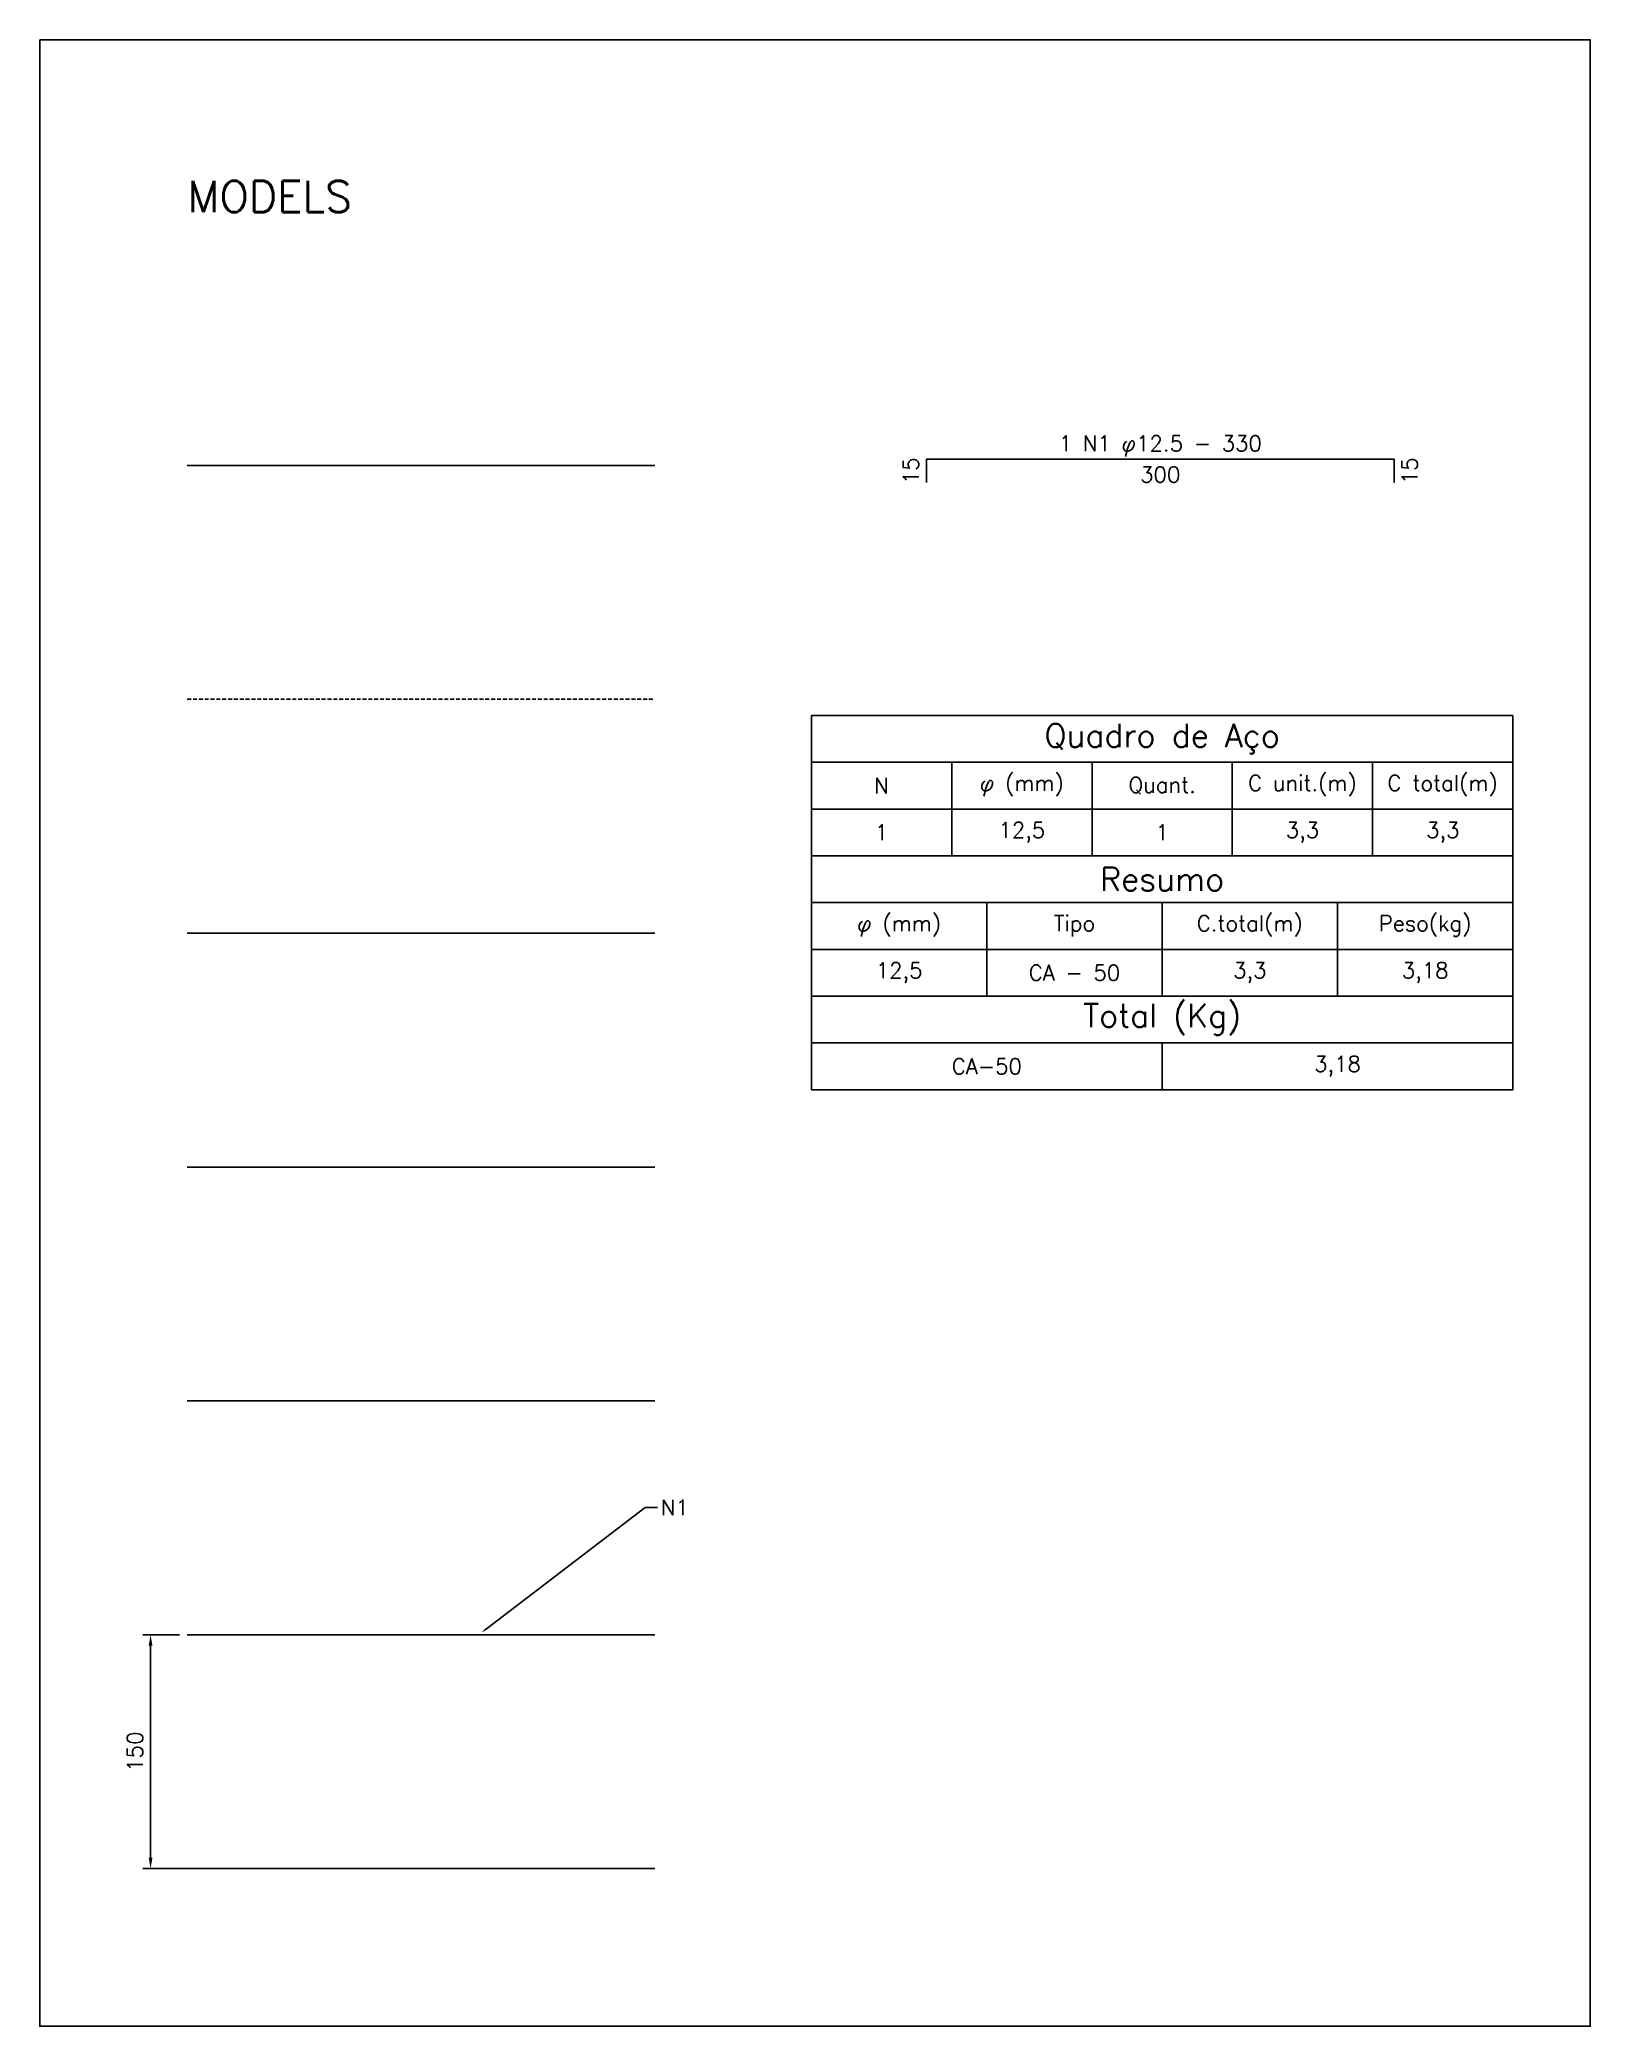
# Model space of a CAD drawing. Header units: inches. Extents: x 204712 to 217368, y 8428740 to 8432917.
# Drawn here: x 205606 to 206601, y 8431643 to 8432917 of the extents above; entities that cross this region are included whole.
import ezdxf
from ezdxf import colors
from ezdxf.entities.mleader import LeaderData, LeaderLine
from ezdxf.enums import TextEntityAlignment as Align
from ezdxf.math import Vec2, Vec3

# ---------------------------------------------------------------- set-up
doc = ezdxf.new("R2010")
doc.units = ezdxf.units.IN
doc.header["$LTSCALE"] = 10
doc.header["$MEASUREMENT"] = 0
doc.linetypes.add('DASHDOT', pattern=[1, 0.5, -0.25, 0, -0.25])
doc.linetypes.add('HIDDEN', pattern=[0.375, 0.25, -0.125])
for name, color, linetype in [('1', 1, 'Continuous'), ('2', 2, 'Continuous'), ('3', 3, 'Continuous'), ('4', 4, 'Continuous'), ('5', 5, 'Continuous'), ('BAR-EIXOS', 80, 'DASHDOT'), ('hidden', 1, 'HIDDEN'), ('Layer8', 8, 'Continuous')]:
    doc.layers.add(name, color=color, linetype=linetype)
doc.styles.add('ROMANS', font='romans')
doc.styles.add('STYLE-ROMANS', font='romans.shx')
doc.dimstyles.new('DIST 1-50', dxfattribs={"dimtxt": 10, "dimasz": 7, "dimexe": 5, "dimexo": 5, "dimgap": 5, "dimtad": 1, "dimdec": 0, "dimzin": 12, "dimdsep": 46, "dimtxsty": 'STYLE-ROMANS', "dimblk2": 'OBLIQUE', "dimcen": 0, "dimdle": 5, "dimclrd": 1, "dimclre": 1, "dimclrt": 3, "dimadec": 1, "dimazin": 0, "dimtfac": 1, "dimtdec": 0, "dimtix": 1, "dimtmove": 1, "dimatfit": 3, "dimldrblk": 'OPEN30', "dimfxl": 0, "dimtolj": 1, "dimtzin": 0, "dimarcsym": 0})
doc.dimstyles.new('FERRO 1-50', dxfattribs={"dimtxt": 10, "dimasz": 5, "dimexe": 5, "dimexo": 5, "dimgap": 5, "dimtad": 1, "dimdec": 0, "dimzin": 12, "dimdsep": 46, "dimtxsty": 'STYLE-ROMANS', "dimblk1": 'OBLIQUE', "dimblk2": 'OBLIQUE', "dimsah": 1, "dimcen": 0, "dimdle": 5, "dimse1": 1, "dimse2": 1, "dimsd1": 1, "dimsd2": 1, "dimclrd": 1, "dimclre": 1, "dimclrt": 3, "dimadec": 1, "dimazin": 3, "dimtfac": 1, "dimtdec": 0, "dimtix": 1, "dimtmove": 1, "dimatfit": 3, "dimldrblk": 'OPEN30', "dimfxl": 0, "dimtolj": 1, "dimtzin": 0, "dimarcsym": 0})

msp = doc.modelspace()

# ---------------------------------------------------------------- texts
at = {"layer": '3', "style": 'STYLE-ROMANS'}
msp.add_text('1 N1 φ12.5 - 330', height=10, dxfattribs=at).set_placement((206324.8, 8432658.3), align=Align.MIDDLE_CENTER)
at = {"layer": '5', "style": 'ROMANS'}
msp.add_text('MODELS', height=20, dxfattribs=at).set_placement((205700.7, 8432806.7))

# ---------------------------------------------------------------- blocks, each defined once
blk = doc.blocks.new('*D22')
at = {"layer": 'Defpoints', "color": 0}
for p in [(206174.8, 8432648.3), (206174.8, 8432648.3), (206174.8, 8432633.3)]:
    blk.add_point(p, dxfattribs=at)
at = {"layer": '1', "color": 3, "insert": (206164.8, 8432640.8), "char_height": 10, "attachment_point": 5, "rotation": 90, "style": 'STYLE-ROMANS'}
blk.add_mtext('\\A1;15', dxfattribs=at)
blk = doc.blocks.new('_Oblique')
at = {"layer": 'BAR-EIXOS', "color": 0, "lineweight": -2}
blk.add_line((-0.5, -0.5), (0.5, 0.5), dxfattribs=at)
blk = doc.blocks.new('_Open30')
at = {"layer": 'Layer8', "color": 0, "lineweight": -2}
for p, q in [((-1, 0.27), (0, 0)), ((0, 0), (-1, -0.27)), ((0, 0), (-1, 0))]:
    blk.add_line(p, q, dxfattribs=at)
blk = doc.blocks.new('*D23')
at = {"layer": 'Defpoints', "color": 0}
for p in [(206174.8, 8432648.3), (206474.8, 8432648.3), (206474.8, 8432628.3)]:
    blk.add_point(p, dxfattribs=at)
at = {"layer": '1', "color": 3, "insert": (206324.8, 8432638.3), "char_height": 10, "attachment_point": 5, "style": 'STYLE-ROMANS'}
blk.add_mtext('\\A1;300', dxfattribs=at)
blk = doc.blocks.new('*D24')
at = {"layer": 'Defpoints', "color": 0}
for p in [(206474.8, 8432648.3), (206474.8, 8432633.3), (206494.8, 8432633.3)]:
    blk.add_point(p, dxfattribs=at)
at = {"layer": '1', "color": 3, "insert": (206484.8, 8432640.8), "char_height": 10, "attachment_point": 5, "rotation": 90, "style": 'STYLE-ROMANS'}
blk.add_mtext('\\A1;15', dxfattribs=at)
blk = doc.blocks.new('*T26')
at = {"layer": '3', "color": 0, "linetype": 'ByBlock', "lineweight": -2}
for p, q in [((0, 0), (450, 0)), ((0, 0), (0, -90)), ((450, 0), (450, -90)), ((0, -30), (450, -30)), ((90, -30), (90, -90)), ((180, -30), (180, -90)), ((270, -30), (270, -90)), ((360, -30), (360, -90)), ((0, -60), (450, -60)), ((0, -90), (450, -90))]:
    blk.add_line(p, q, dxfattribs=at)
at = {"layer": '3', "color": 4, "insert": (225, -15), "char_height": 15, "width": 447, "attachment_point": 5, "style": 'ROMANS'}
blk.add_mtext('Quadro de Aço', dxfattribs=at)
at = {"layer": '3', "color": 2, "char_height": 10, "width": 87, "attachment_point": 5, "style": 'ROMANS'}
for s, insert in [('φ (mm)', (135, -45)), ('C unit.(m)', (315, -45)), ('C total(m)', (405, -45)), ('N', (45, -45)), ('Quant.', (225, -45)), ('1', (45, -75)), ('12,5', (135, -75)), ('1', (225, -75)), ('3,3', (315, -75)), ('3,3', (405, -75))]:
    blk.add_mtext(s, dxfattribs=dict(at, insert=insert))
blk = doc.blocks.new('*T27')
at = {"layer": '3', "color": 0, "linetype": 'ByBlock', "lineweight": -2}
for p, q in [((0, 0), (450, 0)), ((0, 0), (0, -90)), ((450, 0), (450, -90)), ((0, -30), (450, -30)), ((112.5, -30), (112.5, -90)), ((225, -30), (225, -90)), ((337.5, -30), (337.5, -90)), ((0, -60), (450, -60)), ((0, -90), (450, -90))]:
    blk.add_line(p, q, dxfattribs=at)
at = {"layer": '3', "color": 4, "insert": (225, -15), "char_height": 15, "width": 447, "attachment_point": 5, "style": 'ROMANS'}
blk.add_mtext('Resumo', dxfattribs=at)
at = {"layer": '3', "color": 2, "char_height": 10, "width": 109.5, "attachment_point": 5, "style": 'ROMANS'}
for s, insert in [('φ (mm)', (56.25, -45)), ('Tipo', (168.75, -45)), ('C.total(m)', (281.25, -45)), ('Peso(kg)', (393.75, -45)), ('12,5', (56.25, -75)), ('CA - 50', (168.75, -75)), ('3,3', (281.25, -75)), ('3,18', (393.75, -75))]:
    blk.add_mtext(s, dxfattribs=dict(at, insert=insert))
blk = doc.blocks.new('*T28')
at = {"layer": '3', "color": 0, "linetype": 'ByBlock', "lineweight": -2}
for p, q in [((0, 0), (450, 0)), ((0, 0), (0, -60)), ((450, 0), (450, -60)), ((0, -30), (450, -30)), ((225, -30), (225, -60)), ((0, -60), (450, -60))]:
    blk.add_line(p, q, dxfattribs=at)
at = {"layer": '3', "color": 4, "insert": (225, -15), "char_height": 15, "width": 447, "attachment_point": 5, "style": 'ROMANS'}
blk.add_mtext('Total (Kg)', dxfattribs=at)
at = {"layer": '3', "color": 2, "char_height": 10, "width": 222, "attachment_point": 5, "style": 'ROMANS'}
for s, insert in [('CA-50', (112.5, -45)), ('3,18', (337.5, -45))]:
    blk.add_mtext(s, dxfattribs=dict(at, insert=insert))
blk = doc.blocks.new('*D48')
at = {"color": 1, "lineweight": -2}
for p, q in [((205695.5, 8431894.2), (205672, 8431894.2)), ((205677, 8431751.2), (205677, 8431887.2)), ((205703.6, 8431744.2), (205672, 8431744.2))]:
    blk.add_line(p, q, dxfattribs=at)
at = {"color": 1}
for points in [[(205675.8, 8431887.2), (205678.2, 8431887.2), (205677, 8431894.2)], [(205675.8, 8431751.2), (205678.2, 8431751.2), (205677, 8431744.2)]]:
    blk.add_solid(points, dxfattribs=at)
at = {"layer": 'Defpoints', "color": 0}
for p in [(205677, 8431894.2), (205700.5, 8431894.2), (205708.6, 8431744.2)]:
    blk.add_point(p, dxfattribs=at)
at = {"color": 3, "insert": (205667, 8431819.2), "char_height": 10, "attachment_point": 5, "rotation": 90, "style": 'STYLE-ROMANS'}
blk.add_mtext('\\A1;150', dxfattribs=at)

# ---------------------------------------------------------------- dimensions: what is measured, and where the dimension line sits
dim = msp.add_linear_dim(base=(205677, 8431894.2), p1=(205708.6, 8431744.2), p2=(205700.5, 8431894.2), angle=90, dimstyle='DIST 1-50')
dim.commit()
dim.dimension.update_dxf_attribs({"geometry": '*D48', "text_midpoint": (205667, 8431819.2)})
at = {"layer": '1'}
for p1, p2, distance, text, picture, middle in [((206174.8, 8432633.3), (206174.8, 8432648.3), 0, '15', '*D22', (206164.8, 8432640.8)), ((206174.8, 8432648.3), (206474.8, 8432648.3), -20, '300', '*D23', (206324.8, 8432638.3)), ((206474.8, 8432648.3), (206474.8, 8432633.3), 20, '15', '*D24', (206484.8, 8432640.8))]:
    dim = msp.add_aligned_dim(p1=p1, p2=p2, distance=distance, text=text, dimstyle='FERRO 1-50', dxfattribs=at)
    dim.commit()
    dim.dimension.update_dxf_attribs({"geometry": picture, "text_midpoint": middle})

# ---------------------------------------------------------------- linework, layer by layer
msp.add_line((205700.5, 8432644.2), (206000.5, 8432644.2))
msp.add_lwpolyline([(205605.9, 8432917.2), (206600.6, 8432917.2), (206600.6, 8431643.1), (205605.9, 8431643.1)], close=True)
at = {"layer": '1'}
msp.add_line((205700.5, 8432344.2), (206000.5, 8432344.2), dxfattribs=at)
at = {"layer": '2'}
msp.add_line((205700.5, 8432194.2), (206000.5, 8432194.2), dxfattribs=at)
at = {"layer": '3'}
msp.add_line((205700.5, 8432044.2), (206000.5, 8432044.2), dxfattribs=at)
at = {"layer": '4'}
msp.add_line((205700.5, 8431894.2), (206000.5, 8431894.2), dxfattribs=at)
at = {"layer": '5'}
msp.add_line((205700.5, 8431744.2), (206000.5, 8431744.2), dxfattribs=at)
msp.add_lwpolyline([(206174.8, 8432633.3), (206174.8, 8432633.3), (206174.8, 8432648.3), (206474.8, 8432648.3), (206474.8, 8432633.3), (206474.8, 8432633.3)], dxfattribs=at)
at = {"layer": 'hidden'}
msp.add_line((205700.5, 8432494.2), (206000.5, 8432494.2), dxfattribs=at)

# ---------------------------------------------------------------- block references
for name, p in [('*T26', (206101, 8432483.8)), ('*T27', (206101, 8432393.8)), ('*T28', (206101, 8432303.8))]:
    msp.add_blockref(name, p)

msp.set_redraw_order([(e.dxf.handle, doc.entitydb.next_handle()) for e in msp.query("TEXT MTEXT ATTDEF DIMENSION ARC_DIMENSION")])  # texts and dimensions are drawn at this point

# ---------------------------------------------------------------- leaders
ml = msp.add_multileader_mtext('Standard')
ml.set_content('N1', color=3, style='ROMANS')
ml.set_leader_properties(color=1)
ml.build(insert=Vec2(0, 0))
ctx = ml.context
ctx.base_point, ctx.char_height, ctx.plane_origin = Vec3(206002.3, 8431975.8), 10, Vec3(205889.3, 8431895.6)
notes = []
notes.append((ctx, [(0, (1, 1, 0), (205994.3, 8431975.8), (1, 0), 8, [(0, [(205889.3, 8431895.6)], 0, [])])]))
ctx.mtext.insert, ctx.mtext.flow_direction = Vec3(206004.3, 8431980.8), 5
for ctx, leaders in notes:
    for number, flags, end, landing, length, lines in leaders:
        leader = LeaderData()
        leader.index, (leader.has_last_leader_line, leader.has_dogleg_vector, leader.attachment_direction) = number, flags
        leader.last_leader_point, leader.dogleg_vector, leader.dogleg_length = Vec3(end), Vec3(landing), length
        for number, points, colour, breaks in lines:
            line = LeaderLine()
            line.index, line.vertices, line.color, line.breaks = number, Vec3.list(points), colors.encode_raw_color(colour), breaks
            leader.lines.append(line)
        ctx.leaders.append(leader)

doc.saveas('drawing.dxf')
